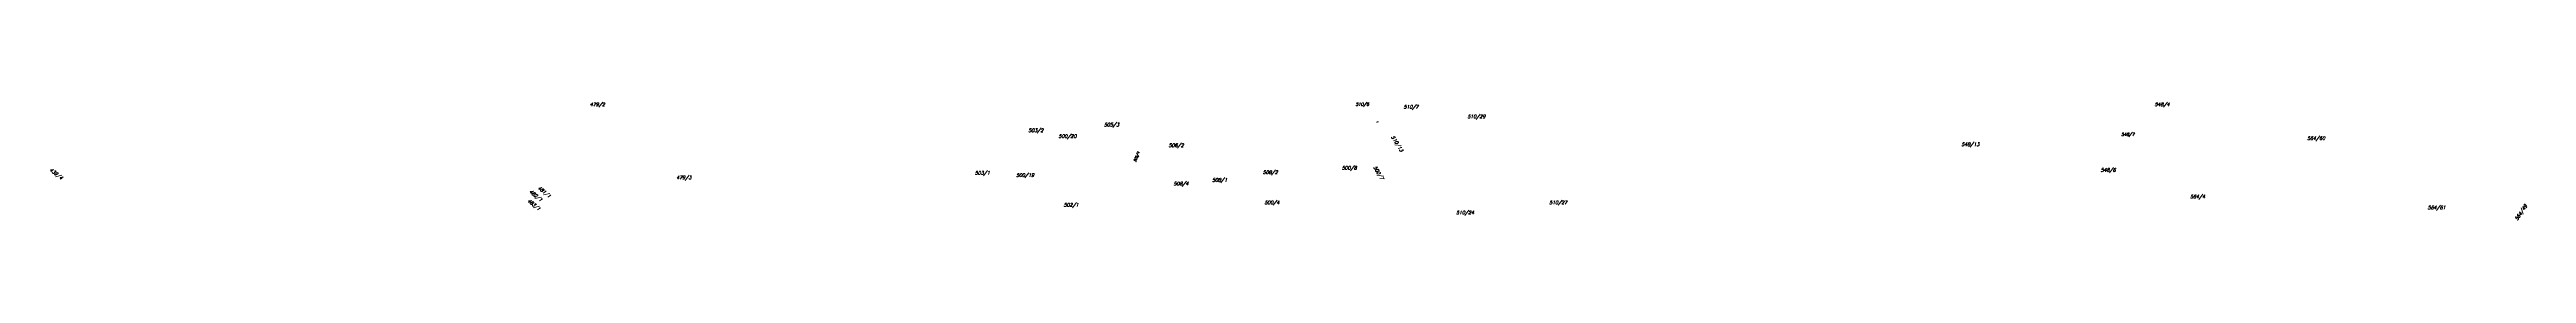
# Model space of a CAD drawing. Header units: millimetres. Extents: x -626413 to -622762, y -1174800 to -1172001.
# Drawn here: x -625659 to -624432, y -1173350 to -1173291 of the extents above; entities that cross this region are included whole.
import ezdxf
from ezdxf.enums import TextEntityAlignment as Align

# ---------------------------------------------------------------- set-up
doc = ezdxf.new("R2010")
doc.units = ezdxf.units.MM
doc.layers.add('Dobrinsko_parcelní čísla', color=7, linetype='Continuous', lineweight=0)
doc.styles.add('Style-ITALICS', font='ITALICS.shx')

msp = doc.modelspace()

# ---------------------------------------------------------------- texts
at = {"layer": 'Dobrinsko_parcelní čísla', "color": 7, "linetype": 'Continuous', "lineweight": 0, "style": 'Style-ITALICS'}
for s, height, p in [('479/2', 1.7, (-625383.6, -1173293.5)), ('510/6', 1.5, (-625005.3, -1173293.3)), ('510/7', 1.7, (-624980.7, -1173294.7)), ('510/29', 1.7, (-624947.6, -1173299.5)), ('548/4', 1.7, (-624608.8, -1173293.5)), ('503/2', 1.7, (-625166.5, -1173306.3)), ('500/20', 1.7, (-625150.1, -1173309.2)), ('505/3', 1.7, (-625129, -1173303.5)), ('510/6', 0.2, (-625000.6, -1173301.4)), ('548/7', 1.5, (-624626.2, -1173308.2)), ('564/60', 1.7, (-624531.8, -1173310.2)), ('506/2', 1.7, (-625097, -1173313.7)), ('548/13', 1.7, (-624703, -1173313.2)), ('479/3', 1.7, (-625340.8, -1173329.6)), ('503/1', 1.7, (-625193, -1173327.3)), ('500/19', 1.7, (-625171.1, -1173328.4)), ('508/4', 1.7, (-625094.6, -1173332.6)), ('508/1', 1.7, (-625075.5, -1173330.8)), ('508/2', 1.7, (-625050.4, -1173327)), ('500/8', 1.7, (-625011.3, -1173324.8)), ('548/6', 1.7, (-624635.5, -1173325.9)), ('502/1', 1.7, (-625149, -1173343.1)), ('500/4', 1.7, (-625049.6, -1173341.9)), ('510/24', 1.7, (-624953.2, -1173346.9)), ('510/27', 1.7, (-624907.1, -1173341.9)), ('564/4', 1.7, (-624591.2, -1173339)), ('564/61', 1.7, (-624472.1, -1173344.4))]:
    msp.add_text(s, height=height, dxfattribs=at).set_placement(p, align=Align.RIGHT)
for s, height, rotation, p in [('510/13', 1.7, 302, (-624989.6, -1173316.2)), ('505/4', 1.2, 69, (-625118.8, -1173316.3)), ('439/4', 1.7, 322, (-625652.9, -1173329.8)), ('481/1', 1.7, 320, (-625411.3, -1173338.9)), ('500/7', 1.7, 301, (-624999.3, -1173330)), ('483/1', 1.7, 320, (-625416.4, -1173345.2)), ('482/1', 1.7, 320, (-625415.5, -1173340.7)), ('564/49', 1.7, 56, (-624431.6, -1173342.8))]:
    msp.add_text(s, height=height, rotation=rotation, dxfattribs=at).set_placement(p, align=Align.RIGHT)

doc.saveas('drawing.dxf')
